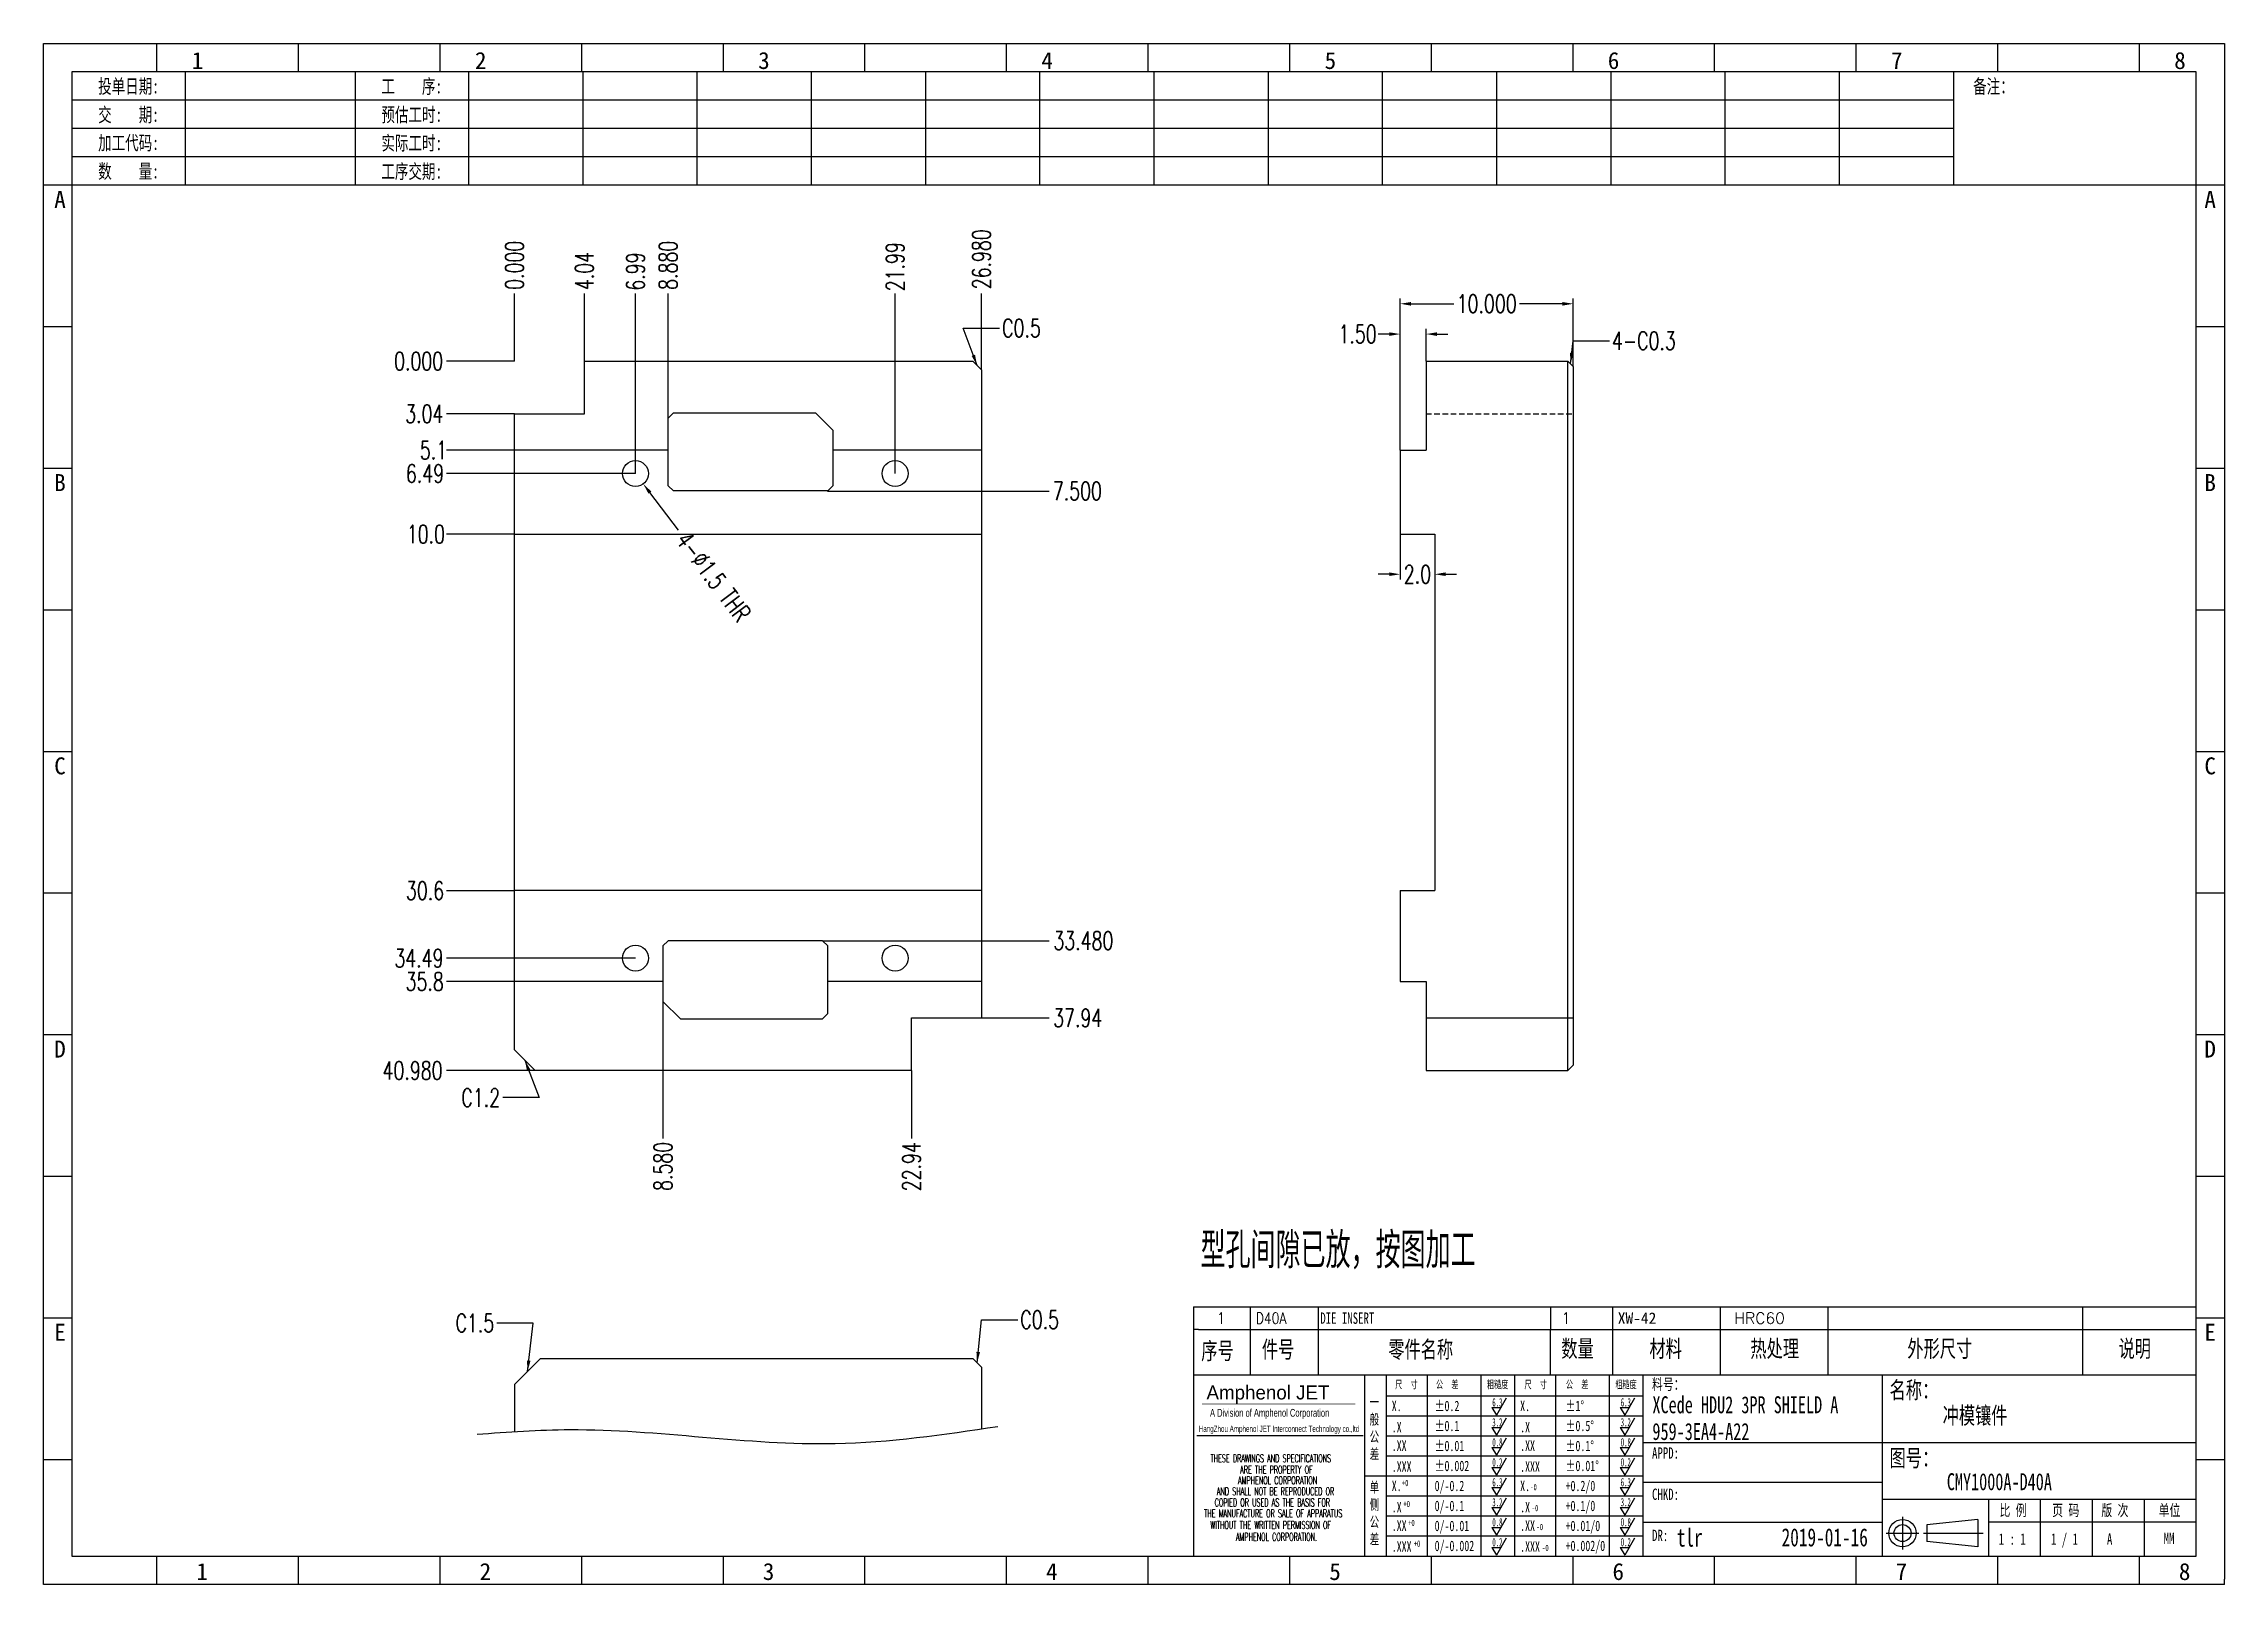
# Model space of a CAD drawing. Header units: millimetres. Extents: x -2852 to 5627, y -2271 to 1849.
# Drawn here: x -28 to 98, y 21.5 to 110.5 of the extents above; entities that cross this region are included whole.
import ezdxf
from ezdxf.enums import TextEntityAlignment as Align

# ---------------------------------------------------------------- set-up
doc = ezdxf.new("R2010")
doc.units = ezdxf.units.MM
doc.header["$PDSIZE"] = 3
doc.linetypes.add('DASHED2', pattern=[9.525, 6.35, -3.175])
for name, color, linetype in [('1', 7, 'Continuous'), ('11', 4, 'DASHED2'), ('41', 1, 'Continuous'), ('D03', 7, 'Continuous')]:
    doc.layers.add(name, color=color, linetype=linetype)
doc.styles.add('CH', font='仿宋_GB2312_0.ttf')
doc.styles.add('jet01', font='simplex.shx', dxfattribs={"width": 0.7, "bigfont": 'hztxt.shx'})
doc.styles.add('jet02', font='simplex.shx', dxfattribs={"width": 0.7})
doc.styles.add('SIMPLEX', font='SIMPLEX')
doc.styles.get("Standard").update_dxf_attribs({"font": '仿宋_GB2312_0.ttf', "width": 0.7})
doc.styles.add('TEXTSTYLE_1', font='TRIUMB.TTF')
doc.styles.add('TEXTSTYLE_2', font='TRIUM.TTF')
doc.styles.add('tk', font='', dxfattribs={"width": 0.7})
doc.styles.add('tk 2', font='仿宋_GB2312_0.ttf', dxfattribs={"width": 0.65})
doc.styles.add('tk 4', font='simplex.shx', dxfattribs={"width": 0.65, "bigfont": 'bigfont.shx'})
doc.styles.get('tk').set_extended_font_data('NSimSun')
doc.dimstyles.new('jet02', dxfattribs={"dimtxt": 3.5, "dimasz": 2.1, "dimexe": 1, "dimexo": 0, "dimgap": 0.5, "dimtad": 0, "dimtoh": 1, "dimdec": 3, "dimzin": 9, "dimdsep": 46, "dimtxsty": 'jet02', "dimcen": 0, "dimclrt": 256, "dimazin": 2, "dimtfac": 1, "dimtdec": 3, "dimtofl": 0, "dimtmove": 0, "dimatfit": 1, "dimfxl": 1, "dimarcsym": 0})

msp = doc.modelspace()

# ---------------------------------------------------------------- texts
at = {"layer": '1', "ltscale": 0.05, "style": 'jet01', "width": 0.7}
msp.add_text('型孔间隙已放，按图加工', height=2.064003, dxfattribs=at).set_placement((38.8685, 39.7152))
at = {"layer": '41', "ltscale": 0.05, "char_height": 1.05, "style": 'jet02'}
for s, insert, attachment_point in [('C0.5', (27.408, 94.0333), 4), ('4-C0.3', (62.6431, 93.3011), 4), ('C1.2', (-1.6008, 49.573), 6), ('C1.5', (-1.9383, 36.5488), 6), ('C0.5', (28.4583, 36.7433), 4)]:
    msp.add_mtext(s, dxfattribs=dict(at, insert=insert, attachment_point=attachment_point))

# ---------------------------------------------------------------- blocks, each defined once
blk = doc.blocks.new('A3-N')
at = {"layer": '1', "color": 1}
for p, q in [((0, 0), (0, 296.73)), ((0, 296.73), (420, 296.73)), ((21.82, 291.27), (21.82, 296.73)), ((49.09, 291.27), (49.09, 296.73)), ((76.36, 291.27), (76.36, 296.73)), ((103.64, 291.27), (103.64, 296.73)), ((103.64, 291.27), (103.64, 296.73)), ((103.64, 291.27), (103.64, 296.73)), ((130.91, 291.27), (130.91, 296.73)), ((158.18, 291.27), (158.18, 296.73)), ((185.45, 291.27), (185.45, 296.73)), ((212.73, 291.27), (212.73, 296.73)), ((240, 291.27), (240, 296.73)), ((267.27, 291.27), (267.27, 296.73)), ((294.55, 291.27), (294.55, 296.73)), ((321.82, 291.27), (321.82, 296.73)), ((349.09, 291.27), (349.09, 296.73)), ((376.36, 291.27), (376.36, 296.73)), ((403.64, 291.27), (403.64, 296.73)), ((420, 296.73), (420, 1)), ((5.45, 269.45), (0, 269.45)), ((420, 269.45), (414.55, 269.45)), ((5.45, 242.18), (0, 242.18)), ((420, 242.18), (414.55, 242.18)), ((5.45, 214.91), (0, 214.91)), ((420, 214.91), (414.55, 214.91)), ((5.45, 187.64), (0, 187.64)), ((420, 187.64), (414.55, 187.64)), ((5.45, 160.36), (0, 160.36)), ((420, 160.36), (414.55, 160.36)), ((5.45, 133.09), (0, 133.09)), ((420, 133.09), (414.55, 133.09)), ((5.45, 105.82), (0, 105.82)), ((420, 105.82), (414.55, 105.82)), ((5.45, 78.55), (0, 78.55)), ((420, 78.55), (414.55, 78.55)), ((5.45, 51.27), (0, 51.27)), ((420, 51.27), (414.55, 51.27)), ((222.45, 49.09), (221.45, 49.09)), ((221.45, 49.09), (221.45, 40.36)), ((222.45, 49.09), (414.55, 49.09)), ((232.36, 49.09), (232.36, 40.36)), ((245.45, 49.09), (245.45, 40.36)), ((290.18, 49.09), (290.18, 40.36)), ((302.18, 49.09), (302.18, 40.36)), ((322.91, 49.09), (322.91, 40.36)), ((343.64, 49.09), (343.64, 40.36)), ((392.73, 40.36), (392.73, 49.09)), ((258.55, 40.36), (258.55, 5.44)), ((266.45, 40.36), (266.45, 5.44)), ((276.78, 40.36), (276.78, 5.45)), ((291.18, 40.36), (291.18, 5.45)), ((301.51, 40.37), (301.51, 5.46)), ((308.01, 40.36), (308.01, 5.45)), ((354.09, 40.36), (354.09, 5.45)), ((308.01, 32.39), (258.55, 32.39)), ((308.01, 28.54), (258.55, 28.54)), ((414.55, 27.27), (308.01, 27.27)), ((5.45, 24), (0, 24)), ((308.01, 24.69), (258.55, 24.69)), ((420, 24), (414.55, 24)), ((308.01, 16.99), (258.55, 16.99)), ((354.09, 19.63), (308.01, 19.63)), ((308.01, 13.14), (258.55, 13.14)), ((414.55, 16.36), (354.09, 16.36)), ((374.55, 16.36), (374.55, 5.45)), ((384.55, 16.36), (384.55, 5.45)), ((394.55, 16.36), (394.55, 5.45)), ((404.55, 16.36), (404.55, 5.45)), ((308.01, 9.29), (258.55, 9.29)), ((308.01, 11.99), (354.09, 11.99)), ((372.51, 12.49), (362.69, 11.5)), ((362.69, 11.5), (362.69, 8.23)), ((372.51, 12.49), (372.51, 7.25)), ((414.55, 12), (374.55, 12)), ((21.82, 0), (21.82, 5.45)), ((49.09, 0), (49.09, 5.45)), ((76.36, 0), (76.36, 5.45)), ((103.64, 0), (103.64, 5.45)), ((130.91, 0), (130.91, 5.45)), ((158.18, 0), (158.18, 5.45)), ((185.45, 0), (185.45, 5.45)), ((212.73, 0), (212.73, 5.45)), ((240, 0), (240, 5.45)), ((267.27, 0), (267.27, 5.45)), ((294.55, 0), (294.55, 5.45)), ((321.82, 0), (321.82, 5.45)), ((349.09, 0), (349.09, 5.45)), ((372.51, 7.25), (362.69, 8.23)), ((376.36, 0), (376.36, 5.45)), ((403.64, 0), (403.64, 5.45)), ((1, 0), (0, 0)), ((420, 0), (1, 0)), ((420, 0), (420, 1))]:
    blk.add_line(p, q, dxfattribs=at)
at = {"layer": '1'}
for p, q in [((414.55, 278.18), (414.55, 284.73)), ((221.45, 40.36), (221.45, 5.45)), ((221.45, 40.36), (414.55, 40.36)), ((221.45, 40.36), (414.55, 40.36)), ((254.41, 40.36), (254.41, 5.45)), ((283.28, 40.36), (283.28, 5.45)), ((308.01, 36.24), (258.55, 36.24)), ((222.08, 28.67), (254.12, 28.67)), ((308.01, 20.84), (254.41, 20.84))]:
    blk.add_line(p, q, dxfattribs=at)
at = {"layer": '1', "color": 1, "ltscale": 0.05}
for p, q in [((278.93, 34.04), (279.79, 32.56)), ((278.93, 34.04), (280.65, 34.04)), ((281.68, 35.84), (279.79, 32.56)), ((303.66, 34.05), (304.52, 32.56)), ((303.66, 34.05), (305.38, 34.05)), ((306.41, 35.84), (304.52, 32.56)), ((278.93, 30.19), (279.79, 28.71)), ((278.93, 30.19), (280.65, 30.19)), ((281.68, 31.99), (279.79, 28.71)), ((303.66, 30.2), (305.38, 30.2)), ((303.66, 30.2), (304.52, 28.71)), ((306.41, 31.99), (304.52, 28.71)), ((278.93, 26.34), (279.79, 24.86)), ((278.93, 26.34), (280.65, 26.34)), ((281.68, 28.14), (279.79, 24.86)), ((303.66, 26.35), (304.52, 24.86)), ((303.66, 26.35), (305.38, 26.35)), ((306.41, 28.14), (304.52, 24.86)), ((278.93, 22.49), (280.65, 22.49)), ((278.93, 22.49), (279.79, 21.01)), ((281.68, 24.29), (279.79, 21.01)), ((303.66, 22.5), (305.38, 22.5)), ((303.66, 22.5), (304.52, 21.01)), ((306.41, 24.29), (304.52, 21.01)), ((278.93, 18.66), (279.79, 17.17)), ((278.93, 18.66), (280.65, 18.66)), ((281.68, 20.45), (279.79, 17.17)), ((303.66, 18.66), (304.52, 17.18)), ((303.66, 18.66), (305.38, 18.66)), ((306.41, 20.46), (304.52, 17.18)), ((278.93, 14.81), (280.65, 14.81)), ((278.93, 14.81), (279.79, 13.32)), ((281.68, 16.6), (279.79, 13.32)), ((281.68, 12.75), (279.79, 9.47)), ((303.66, 14.81), (305.38, 14.81)), ((303.66, 14.81), (304.52, 13.33)), ((306.41, 16.61), (304.52, 13.33)), ((306.41, 12.76), (304.52, 9.48)), ((278.93, 10.96), (279.79, 9.47)), ((278.93, 10.96), (280.65, 10.96)), ((281.68, 8.9), (279.79, 5.62)), ((303.66, 10.96), (304.52, 9.48)), ((303.66, 10.96), (305.38, 10.96)), ((306.41, 8.91), (304.52, 5.63)), ((278.93, 7.11), (279.79, 5.62)), ((278.93, 7.11), (280.65, 7.11)), ((303.66, 7.11), (305.38, 7.11)), ((303.66, 7.11), (304.52, 5.63))]:
    blk.add_line(p, q, dxfattribs=at)
at = {"layer": '1', "color": 1, "ltscale": 0.1}
for p, q in [((358.01, 13.02), (358.01, 6.71)), ((354.86, 9.87), (361.17, 9.87)), ((362.03, 9.87), (373.54, 9.87))]:
    blk.add_line(p, q, dxfattribs=at)
at = {"layer": '1'}
blk.add_lwpolyline([(221.45, 5.45), (414.55, 5.45), (414.55, 291.27), (5.45, 291.27), (5.45, 5.45), (414.55, 5.45)], dxfattribs=at)
at = {"layer": '1', "color": 7, "linetype": 'Continuous', "const_width": 0.123}
blk.add_lwpolyline([(223.11, 34.74), (252.6, 34.76)], dxfattribs=at)
at = {"layer": '1', "color": 1}
for radius in [2.62, 1.64]:
    blk.add_circle((358.01, 9.87), radius, dxfattribs=at)
at = {"layer": '41'}
for p, q in [((27.27, 291.27), (27.27, 269.45)), ((60, 291.27), (60, 269.45)), ((81.82, 291.27), (81.82, 269.45)), ((103.82, 291.27), (103.82, 269.45)), ((125.82, 291.27), (125.82, 269.45)), ((147.82, 291.27), (147.82, 269.45)), ((169.82, 291.27), (169.82, 269.45)), ((191.82, 291.27), (191.82, 269.45)), ((213.82, 291.27), (213.82, 269.45)), ((235.82, 291.27), (235.82, 269.45)), ((257.82, 291.27), (257.82, 269.45)), ((279.82, 291.27), (279.82, 269.45)), ((301.82, 291.27), (301.82, 269.45)), ((323.82, 291.27), (323.82, 269.45)), ((345.82, 291.27), (345.82, 269.45)), ((367.82, 291.27), (367.82, 269.45)), ((367.82, 285.82), (5.45, 285.82)), ((367.82, 280.36), (5.45, 280.36)), ((367.82, 274.91), (5.45, 274.91)), ((414.55, 269.45), (5.45, 269.45))]:
    blk.add_line(p, q, dxfattribs=at)
at = {"layer": '1', "color": 1}
for s, p in [('1', (29.64, 295.11)), ('2', (84.18, 295.11)), ('3', (138.73, 295.11)), ('4', (193.27, 295.11)), ('5', (247.82, 295.11)), ('6', (302.36, 295.11)), ('7', (356.91, 295.11)), ('8', (411.45, 295.11)), ('1', (30.53, 4.11)), ('2', (85.08, 4.11)), ('3', (139.62, 4.11)), ('4', (194.17, 4.11)), ('5', (248.72, 4.11)), ('6', (303.26, 4.11)), ('7', (357.81, 4.11)), ('8', (412.35, 4.11))]:
    blk.add_text(s, height=3.27, dxfattribs=at).set_placement(p, align=Align.TOP_CENTER)
at = {"layer": '1', "style": 'tk', "width": 0.7}
for s, p in [('投单日期:', (16.36, 288.55)), ('工    序:', (70.91, 288.55)), ('备注：', (375.51, 288.55)), ('交    期:', (16.36, 283.09)), ('预估工时:', (70.91, 283.09)), ('加工代码:', (16.36, 277.64)), ('实际工时:', (70.91, 277.64)), ('数    量:', (16.36, 272.18)), ('工序交期:', (70.91, 272.18))]:
    blk.add_text(s, height=2.727, dxfattribs=at).set_placement(p, align=Align.MIDDLE)
at = {"layer": '1', "color": 1}
for s, p in [('A', (2.04, 268.36)), ('B', (2.04, 213.82)), ('C', (2.04, 159.27)), ('D', (2.04, 104.73)), ('E', (2.04, 50.18))]:
    blk.add_text(s, height=3.27, dxfattribs=at).set_placement(p, align=Align.TOP_LEFT)
for s, p in [('A', (418.37, 268.36)), ('B', (418.37, 213.82)), ('C', (418.37, 159.27)), ('D', (418.37, 104.73)), ('E', (418.37, 50.18))]:
    blk.add_text(s, height=3.27, dxfattribs=at).set_placement(p, align=Align.TOP_RIGHT)
at = {"layer": '1', "color": 1, "style": 'tk 2', "width": 0.7}
for s, height, p in [('序号', 3.273, (222.96, 43.34)), ('件号', 3.273, (234.62, 43.61)), ('零件名称', 3.273, (258.97, 43.61)), ('数量', 3.273, (292.3, 43.78)), ('材料', 3.273, (309.27, 43.78)), ('热处理', 3.273, (328.71, 43.78)), ('外形尺寸', 3.273, (358.94, 43.78)), ('说明', 3.273, (399.61, 43.78)), ('料号：', 2.182, (309.77, 37.46)), ('名称：', 3.273, (355.52, 35.79)), ('图号：', 3.273, (355.52, 22.7)), ('比 例', 2.182, (376.69, 13.18)), ('页 码', 2.182, (386.85, 13.18)), ('版 次', 2.182, (396.31, 13.18)), ('单位', 2.182, (407.35, 13.18))]:
    blk.add_text(s, height=height, dxfattribs=at).set_placement(p)
at = {"layer": '1', "color": 7, "linetype": 'Continuous', "style": 'TEXTSTYLE_1'}
blk.add_text('Amphenol JET', height=2.7, dxfattribs=at).set_placement((223.96, 35.61))
at = {"layer": '1', "color": 7, "linetype": 'Continuous'}
for s, height, style, width, p in [('A Division of Amphenol Corporation', 1.5, 'TEXTSTYLE_2', 0.7, (224.64, 32.29)), ('HangZhou Amphenol JET Interconnect Technology co.,ltd ', 1.2, 'TEXTSTYLE_2', 0.6, (222.47, 29.36)), ('THESE DRAWINGS AND SPECIFICATIONS', 1.5, 'tk 4', 0.6, (224.73, 23.52)), ('ARE THE PROPERTY OF', 1.5, 'tk 4', 0.6, (230.45, 21.35)), ('AND SHALL NOT BE REPRODUCED OR', 1.5, 'tk 4', 0.6, (225.95, 17.17)), ('AMPHENOL CORPORATION', 1.5, 'tk 4', 0.6, (230.04, 19.27)), ('THE MANUFACTURE OR SALE OF APPARATUS', 1.5, 'tk 4', 0.6, (223.5, 12.92)), ('COPIED OR USED AS THE BASIS FOR', 1.5, 'tk 4', 0.6, (225.54, 15.02)), ('WITHOUT THE WRITTEN PERMISSION OF', 1.5, 'tk 4', 0.6, (224.73, 10.67)), ('AMPHENOL CORPORATION.', 1.5, 'tk 4', 0.6, (229.63, 8.4))]:
    blk.add_text(s, height=height, dxfattribs=dict(at, style=style, width=width)).set_placement(p)
at = {"layer": '1', "color": 1, "style": 'tk 2', "width": 0.7}
for s, p in [('X.', (259.64, 34.37)), ('%%P0.2', (267.9, 34.37)), ('X.', (284.37, 34.37)), ('%%P1%%D', (293.12, 34.37)), ('.X', (259.64, 30.28)), ('%%P0.1', (267.9, 30.52)), ('.X', (284.37, 30.28)), ('%%P0.5%%D', (293.12, 30.52)), ('.XX', (259.64, 26.71)), ('%%P0.01', (267.9, 26.67)), ('.XX', (284.37, 26.71)), ('%%P0.1%%D', (293.12, 26.67)), ('.XXX', (259.64, 22.68)), ('%%P0.002', (267.9, 22.82)), ('.XXX', (284.37, 22.68)), ('%%P0.01%%D', (293.12, 22.82)), ('X.', (259.64, 18.97)), ('0/-0.2', (267.9, 18.97)), ('X.', (284.37, 18.97)), ('+0.2/0', (293.12, 18.97)), ('.X', (259.64, 14.88)), ('0/-0.1', (267.9, 15.12)), ('.X', (284.37, 14.88)), ('+0.1/0', (293.12, 15.12)), ('.XX', (259.64, 11.31)), ('0/-0.01', (267.9, 11.27)), ('0/-0.002', (267.9, 7.42)), ('.XX', (284.37, 11.31)), ('+0.01/0', (293.12, 11.27)), ('+0.002/0', (293.12, 7.42)), ('.XXX', (259.64, 7.28)), ('.XXX', (284.37, 7.28))]:
    blk.add_text(s, height=2, dxfattribs=at).set_placement(p, align=Align.MIDDLE_LEFT)
at = {"layer": '1', "color": 1, "ltscale": 0.05, "style": 'tk 2', "width": 0.5}
for s, p in [('6.3', (279.01, 34.26)), ('6.3', (303.74, 34.27)), ('3.2', (279.01, 30.41)), ('3.2', (303.74, 30.42)), ('0.8', (279.01, 26.56)), ('0.8', (303.74, 26.57)), ('0.2', (279.01, 22.71)), ('0.2', (303.74, 22.72)), ('6.3', (279.01, 18.87)), ('6.3', (303.74, 18.88)), ('3.2', (279.01, 15.02)), ('0.8', (279.01, 11.17)), ('3.2', (303.74, 15.03)), ('0.8', (303.74, 11.18)), ('0.2', (279.01, 7.32)), ('0.2', (303.74, 7.33))]:
    blk.add_text(s, height=1.6, dxfattribs=at).set_placement(p)
at = {"layer": '1', "style": 'tk 2', "width": 0.7}
for s, p in [('APPD:', (309.77, 24.21)), ('CHKD:', (309.77, 16.27)), ('DR:', (309.77, 8.35))]:
    blk.add_text(s, height=2.182, dxfattribs=at).set_placement(p)
at = {"layer": '1', "color": 7, "style": 'tk 2', "width": 0.7}
blk.add_text('MM', height=2.182, dxfattribs=at).set_placement((408.31, 7.75))
at = {"layer": '1', "color": 1, "ltscale": 0.05, "char_height": 1.5, "width": 6.3627, "attachment_point": 1, "style": 'tk 2'}
for s, insert in [('尺  寸', (260.31, 39.25)), ('公  差', (268.17, 39.25)), ('粗糙度', (277.98, 39.25)), ('尺  寸', (285.2, 39.25)), ('公  差', (293.18, 39.25)), ('粗糙度', (302.71, 39.26))]:
    blk.add_mtext(s, dxfattribs=dict(at, insert=insert))
at = {"layer": '1', "ltscale": 0.05, "char_height": 2, "width": 2.5195, "attachment_point": 1, "style": 'tk 2'}
for s, insert in [('一般公差', (255.39, 36.11)), ('单侧公差', (255.39, 19.71))]:
    blk.add_mtext(s, dxfattribs=dict(at, insert=insert))
at = {"layer": '1', "color": 1, "ltscale": 0.05, "char_height": 1.2, "width": 5.1396, "attachment_point": 1, "line_spacing_factor": 0.8, "style": 'tk 2'}
for s, insert in [('+0', (261.58, 20.13)), ('-0', (286.31, 19.33)), ('+0', (261.88, 16.09)), ('-0', (286.61, 15.29)), ('+0', (262.79, 12.45)), ('+0', (263.87, 8.44)), ('-0', (287.51, 11.65)), ('-0', (288.59, 7.64))]:
    blk.add_mtext(s, dxfattribs=dict(at, insert=insert))
at = {"layer": '1', "style": 'tk 2', "width": 0.7}
for tag, p in [('PATR-NO1', (309.84, 32.96)), ('TITLE', (365.74, 30.9)), ('PATR-NO2', (309.84, 27.81)), ('DWG-NO:', (366.54, 18.14))]:
    blk.add_attdef(tag, p, '', height=3.27, dxfattribs=at)
at = {"layer": '1', "color": 1, "style": 'tk 2', "width": 0.7}
for tag, p in [('DRAW', (314.55, 7.27)), ('DATE', (334.72, 7.32))]:
    blk.add_attdef(tag, p, '', height=3.49, dxfattribs=at)
at = {"layer": '1', "style": 'tk 2', "width": 0.7}
for tag, p in [('SCALE', (376.55, 8.73)), ('SHEET', (386.6, 8.72)), ('REV', (397.38, 8.73))]:
    blk.add_attdef(tag, text='', height=2.18, dxfattribs=at).set_placement(p, align=Align.MIDDLE_LEFT)
blk = doc.blocks.new('FB3')
at = {"layer": '1', "color": 1}
for p, q in [((0, 4.36), (193.09, 4.36)), ((0, 4.36), (0, 0)), ((10.91, 4.36), (10.91, 0)), ((24, 4.36), (24, 0)), ((68.73, 4.36), (68.73, 0)), ((80.73, 4.36), (80.73, 0)), ((101.45, 4.36), (101.45, 0)), ((122.18, 4.36), (122.18, 0)), ((171.27, 0), (171.27, 4.36))]:
    blk.add_line(p, q, dxfattribs=at)
at = {"layer": '1'}
for tag, style, p in [('ITEM', 'SIMPLEX', (4.36, 2.18)), ('PARTNO', 'SIMPLEX', (12, 2.18)), ('QTY', 'SIMPLEX', (74.18, 2.18)), ('MATL', 'CH', (81.72, 2.18)), ('FINISH', 'SIMPLEX', (104.17, 2.18)), ('SPEC', 'SIMPLEX', (130.91, 2.18)), ('REMARK', 'SIMPLEX', (174.06, 2.18))]:
    blk.add_attdef(tag, text='', height=2.18, dxfattribs=dict(at, style=style)).set_placement(p, align=Align.MIDDLE_LEFT)
at = {"layer": '1', "style": 'tk', "width": 0.7}
blk.add_attdef('DIE', text='', height=2.18, dxfattribs=at).set_placement((24.43, 2.18), align=Align.MIDDLE_LEFT)
blk = doc.blocks.new('*D3721')
at = {"layer": '41', "ltscale": 0.05}
blk.add_line((914.44, -2360.31), (910.52, -2360.31), dxfattribs=at)
at = {"layer": 'Defpoints', "color": 0, "ltscale": 0.05}
for p in [(910.52, -2360.31), (914.44, -2360.31), (914.44, -2360.31)]:
    blk.add_point(p, dxfattribs=at)
at = {"layer": '41', "ltscale": 0.05, "insert": (908.9, -2360.31), "char_height": 1.05, "attachment_point": 5, "style": 'jet02'}
blk.add_mtext('0.000', dxfattribs=at)
blk = doc.blocks.new('*D3722')
at = {"layer": '41', "ltscale": 0.05}
blk.add_line((915.64, -2401.29), (910.52, -2401.29), dxfattribs=at)
at = {"layer": 'Defpoints', "color": 0, "ltscale": 0.05}
for p in [(914.44, -2360.31), (910.52, -2401.29), (915.64, -2401.29)]:
    blk.add_point(p, dxfattribs=at)
at = {"layer": '41', "ltscale": 0.05, "insert": (908.55, -2401.29), "char_height": 1.05, "attachment_point": 5, "style": 'jet02'}
blk.add_mtext('40.980', dxfattribs=at)
blk = doc.blocks.new('*D3723')
at = {"layer": '41', "ltscale": 0.05}
blk.add_line((914.44, -2396.15), (910.52, -2396.15), dxfattribs=at)
at = {"layer": 'Defpoints', "color": 0, "ltscale": 0.05}
for p in [(914.44, -2360.31), (910.52, -2396.15), (914.44, -2396.15)]:
    blk.add_point(p, dxfattribs=at)
at = {"layer": '41', "ltscale": 0.05, "insert": (909.25, -2396.15), "char_height": 1.05, "attachment_point": 5, "style": 'jet02'}
blk.add_mtext('35.8', dxfattribs=at)
blk = doc.blocks.new('*D3724')
at = {"layer": '41', "ltscale": 0.05}
blk.add_line((921.43, -2394.8), (910.52, -2394.8), dxfattribs=at)
at = {"layer": 'Defpoints', "color": 0, "ltscale": 0.05}
for p in [(914.44, -2360.31), (910.52, -2394.8), (921.43, -2394.8)]:
    blk.add_point(p, dxfattribs=at)
at = {"layer": '41', "ltscale": 0.05, "insert": (908.92, -2394.8), "char_height": 1.05, "attachment_point": 5, "style": 'jet02'}
blk.add_mtext('34.49', dxfattribs=at)
blk = doc.blocks.new('*D3725')
at = {"layer": '41', "ltscale": 0.05}
blk.add_line((914.44, -2390.9), (910.52, -2390.9), dxfattribs=at)
at = {"layer": 'Defpoints', "color": 0, "ltscale": 0.05}
for p in [(914.44, -2360.31), (910.52, -2390.9), (914.44, -2390.9)]:
    blk.add_point(p, dxfattribs=at)
at = {"layer": '41', "ltscale": 0.05, "insert": (909.27, -2390.9), "char_height": 1.05, "attachment_point": 5, "style": 'jet02'}
blk.add_mtext('30.6', dxfattribs=at)
blk = doc.blocks.new('*D3726')
at = {"layer": '41', "ltscale": 0.05}
blk.add_line((914.44, -2370.3), (910.52, -2370.3), dxfattribs=at)
at = {"layer": 'Defpoints', "color": 0, "ltscale": 0.05}
for p in [(914.44, -2360.31), (910.52, -2370.3), (914.44, -2370.3)]:
    blk.add_point(p, dxfattribs=at)
at = {"layer": '41', "ltscale": 0.05, "insert": (909.32, -2370.3), "char_height": 1.05, "attachment_point": 5, "style": 'jet02'}
blk.add_mtext('10.0', dxfattribs=at)
blk = doc.blocks.new('*D3727')
at = {"layer": '41', "ltscale": 0.05}
blk.add_line((921.43, -2366.8), (910.52, -2366.8), dxfattribs=at)
at = {"layer": 'Defpoints', "color": 0, "ltscale": 0.05}
for p in [(914.44, -2360.31), (910.52, -2366.8), (921.43, -2366.8)]:
    blk.add_point(p, dxfattribs=at)
at = {"layer": '41', "ltscale": 0.05, "insert": (909.27, -2366.8), "char_height": 1.05, "attachment_point": 5, "style": 'jet02'}
blk.add_mtext('6.49', dxfattribs=at)
blk = doc.blocks.new('*D3728')
at = {"layer": '41', "ltscale": 0.05}
blk.add_line((914.44, -2365.45), (910.52, -2365.45), dxfattribs=at)
at = {"layer": 'Defpoints', "color": 0, "ltscale": 0.05}
for p in [(914.44, -2360.31), (910.52, -2365.45), (914.44, -2365.45)]:
    blk.add_point(p, dxfattribs=at)
at = {"layer": '41', "ltscale": 0.05, "insert": (909.76, -2365.45), "char_height": 1.05, "attachment_point": 5, "style": 'jet02'}
blk.add_mtext('5.1', dxfattribs=at)
blk = doc.blocks.new('*D3729')
at = {"layer": '41', "ltscale": 0.05}
blk.add_line((914.44, -2363.35), (910.52, -2363.35), dxfattribs=at)
at = {"layer": 'Defpoints', "color": 0, "ltscale": 0.05}
for p in [(914.44, -2360.31), (910.52, -2363.35), (914.44, -2363.35)]:
    blk.add_point(p, dxfattribs=at)
at = {"layer": '41', "ltscale": 0.05, "insert": (909.23, -2363.35), "char_height": 1.05, "attachment_point": 5, "style": 'jet02'}
blk.add_mtext('3.04', dxfattribs=at)
blk = doc.blocks.new('*D3730')
at = {"layer": '41', "ltscale": 0.05}
blk.add_line((941.42, -2398.25), (945.34, -2398.25), dxfattribs=at)
at = {"layer": 'Defpoints', "color": 0, "ltscale": 0.05}
for p in [(914.44, -2360.31), (941.42, -2398.25), (945.34, -2398.25)]:
    blk.add_point(p, dxfattribs=at)
at = {"layer": '41', "ltscale": 0.05, "insert": (946.98, -2398.25), "char_height": 1.05, "attachment_point": 5, "style": 'jet02'}
blk.add_mtext('37.94', dxfattribs=at)
blk = doc.blocks.new('*D3731')
at = {"layer": '41', "ltscale": 0.05}
blk.add_line((914.44, -2360.31), (914.44, -2356.39), dxfattribs=at)
at = {"layer": 'Defpoints', "color": 0, "ltscale": 0.05}
for p in [(914.44, -2356.39), (914.44, -2360.31), (914.44, -2360.31)]:
    blk.add_point(p, dxfattribs=at)
at = {"layer": '41', "ltscale": 0.05, "insert": (914.44, -2354.77), "char_height": 1.05, "attachment_point": 5, "rotation": 90, "style": 'jet02'}
blk.add_mtext('0.000', dxfattribs=at)
blk = doc.blocks.new('*D3732')
at = {"layer": '41', "ltscale": 0.05}
blk.add_line((918.48, -2360.31), (918.48, -2356.39), dxfattribs=at)
at = {"layer": 'Defpoints', "color": 0, "ltscale": 0.05}
for p in [(918.48, -2356.39), (914.44, -2360.31), (918.48, -2360.31)]:
    blk.add_point(p, dxfattribs=at)
at = {"layer": '41', "ltscale": 0.05, "insert": (918.48, -2355.1), "char_height": 1.05, "attachment_point": 5, "rotation": 90, "style": 'jet02'}
blk.add_mtext('4.04', dxfattribs=at)
blk = doc.blocks.new('*D3733')
at = {"layer": '41', "ltscale": 0.05}
blk.add_line((921.43, -2366.8), (921.43, -2356.39), dxfattribs=at)
at = {"layer": 'Defpoints', "color": 0, "ltscale": 0.05}
for p in [(921.43, -2356.39), (914.44, -2360.31), (921.43, -2366.8)]:
    blk.add_point(p, dxfattribs=at)
at = {"layer": '41', "ltscale": 0.05, "insert": (921.43, -2355.13), "char_height": 1.05, "attachment_point": 5, "rotation": 90, "style": 'jet02'}
blk.add_mtext('6.99', dxfattribs=at)
blk = doc.blocks.new('*D3734')
at = {"layer": '41', "ltscale": 0.05}
blk.add_line((923.32, -2363.59), (923.32, -2356.39), dxfattribs=at)
at = {"layer": 'Defpoints', "color": 0, "ltscale": 0.05}
for p in [(923.32, -2356.39), (914.44, -2360.31), (923.32, -2363.59)]:
    blk.add_point(p, dxfattribs=at)
at = {"layer": '41', "ltscale": 0.05, "insert": (923.32, -2354.77), "char_height": 1.05, "attachment_point": 5, "rotation": 90, "style": 'jet02'}
blk.add_mtext('8.880', dxfattribs=at)
blk = doc.blocks.new('*D3735')
at = {"layer": '41', "ltscale": 0.05}
blk.add_line((936.43, -2366.8), (936.43, -2356.39), dxfattribs=at)
at = {"layer": 'Defpoints', "color": 0, "ltscale": 0.05}
for p in [(936.43, -2356.39), (914.44, -2360.31), (936.43, -2366.8)]:
    blk.add_point(p, dxfattribs=at)
at = {"layer": '41', "ltscale": 0.05, "insert": (936.43, -2354.85), "char_height": 1.05, "attachment_point": 5, "rotation": 90, "style": 'jet02'}
blk.add_mtext('21.99', dxfattribs=at)
blk = doc.blocks.new('*D3736')
at = {"layer": '41', "ltscale": 0.05}
blk.add_line((941.42, -2360.81), (941.42, -2356.39), dxfattribs=at)
at = {"layer": 'Defpoints', "color": 0, "ltscale": 0.05}
for p in [(941.42, -2356.39), (914.44, -2360.31), (941.42, -2360.81)]:
    blk.add_point(p, dxfattribs=at)
at = {"layer": '41', "ltscale": 0.05, "insert": (941.42, -2354.42), "char_height": 1.05, "attachment_point": 5, "rotation": 90, "style": 'jet02'}
blk.add_mtext('26.980', dxfattribs=at)
blk = doc.blocks.new('*D3737')
at = {"layer": '41', "ltscale": 0.05}
blk.add_line((923.02, -2397.3), (923.02, -2405.21), dxfattribs=at)
at = {"layer": 'Defpoints', "color": 0, "ltscale": 0.05}
for p in [(914.44, -2360.31), (923.02, -2397.3), (923.02, -2405.21)]:
    blk.add_point(p, dxfattribs=at)
at = {"layer": '41', "ltscale": 0.05, "insert": (923.02, -2406.83), "char_height": 1.05, "attachment_point": 5, "rotation": 90, "style": 'jet02'}
blk.add_mtext('8.580', dxfattribs=at)
blk = doc.blocks.new('*D3738')
at = {"layer": '41', "ltscale": 0.05}
blk.add_line((937.38, -2401.29), (937.38, -2405.21), dxfattribs=at)
at = {"layer": 'Defpoints', "color": 0, "ltscale": 0.05}
for p in [(914.44, -2360.31), (937.38, -2401.29), (937.38, -2405.21)]:
    blk.add_point(p, dxfattribs=at)
at = {"layer": '41', "ltscale": 0.05, "insert": (937.38, -2406.85), "char_height": 1.05, "attachment_point": 5, "rotation": 90, "style": 'jet02'}
blk.add_mtext('22.94', dxfattribs=at)
blk = doc.blocks.new('*D3739')
at = {"layer": '41', "ltscale": 0.05}
blk.add_line((923.91, -2370.07), (922.26, -2367.9), dxfattribs=at)
blk.add_solid([(922.35, -2367.84), (922.18, -2367.96), (921.88, -2367.4)], dxfattribs=at)
at = {"layer": 'Defpoints', "color": 0, "ltscale": 0.05}
for p in [(920.98, -2366.2), (921.88, -2367.4)]:
    blk.add_point(p, dxfattribs=at)
at = {"layer": '41', "ltscale": 0.05, "insert": (925.94, -2372.76), "char_height": 1.05, "attachment_point": 5, "rotation": 307.105, "style": 'jet02'}
blk.add_mtext('4-∅1.5{\\C1; THR}', dxfattribs=at)
blk = doc.blocks.new('*D3740')
at = {"layer": '41', "ltscale": 0.05}
blk.add_line((932.23, -2393.79), (945.34, -2393.79), dxfattribs=at)
at = {"layer": 'Defpoints', "color": 0, "ltscale": 0.05}
for p in [(914.44, -2360.31), (932.23, -2393.79), (945.34, -2393.79)]:
    blk.add_point(p, dxfattribs=at)
at = {"layer": '41', "ltscale": 0.05, "insert": (947.31, -2393.79), "char_height": 1.05, "attachment_point": 5, "style": 'jet02'}
blk.add_mtext('33.480', dxfattribs=at)
blk = doc.blocks.new('*D3741')
at = {"layer": '41', "ltscale": 0.05}
blk.add_line((932.53, -2367.81), (945.34, -2367.81), dxfattribs=at)
at = {"layer": 'Defpoints', "color": 0, "ltscale": 0.05}
for p in [(914.44, -2360.31), (932.53, -2367.81), (945.34, -2367.81)]:
    blk.add_point(p, dxfattribs=at)
at = {"layer": '41', "ltscale": 0.05, "insert": (946.96, -2367.81), "char_height": 1.05, "attachment_point": 5, "style": 'jet02'}
blk.add_mtext('7.500', dxfattribs=at)
blk = doc.blocks.new('*D3742')
at = {"layer": '41', "ltscale": 0.05}
for p, q in [((965.61, -2365.45), (965.61, -2356.69)), ((966.24, -2356.99), (968.71, -2356.99)), ((974.98, -2356.99), (972.51, -2356.99)), ((975.61, -2360.61), (975.61, -2356.69))]:
    blk.add_line(p, q, dxfattribs=at)
for points in [[(966.24, -2356.89), (966.24, -2357.1), (965.61, -2356.99)], [(974.98, -2356.89), (974.98, -2357.1), (975.61, -2356.99)]]:
    blk.add_solid(points, dxfattribs=at)
at = {"layer": 'Defpoints', "color": 0, "ltscale": 0.05}
for p in [(975.61, -2356.99), (975.61, -2360.61), (965.61, -2365.45)]:
    blk.add_point(p, dxfattribs=at)
at = {"layer": '41', "ltscale": 0.05, "insert": (970.61, -2356.99), "char_height": 1.05, "attachment_point": 5, "style": 'jet02'}
blk.add_mtext('10.000', dxfattribs=at)
blk = doc.blocks.new('*D3743')
at = {"layer": '41', "ltscale": 0.05}
for p, q in [((965.61, -2365.45), (965.61, -2358.44)), ((967.11, -2360.31), (967.11, -2358.44)), ((964.98, -2358.74), (964.35, -2358.74)), ((967.74, -2358.74), (968.37, -2358.74))]:
    blk.add_line(p, q, dxfattribs=at)
for points in [[(964.98, -2358.64), (964.98, -2358.85), (965.61, -2358.74)], [(967.74, -2358.64), (967.74, -2358.85), (967.11, -2358.74)]]:
    blk.add_solid(points, dxfattribs=at)
at = {"layer": 'Defpoints', "color": 0, "ltscale": 0.05}
for p in [(965.61, -2358.74), (967.11, -2360.31), (965.61, -2365.45)]:
    blk.add_point(p, dxfattribs=at)
at = {"layer": '41', "ltscale": 0.05, "insert": (963.15, -2358.74), "char_height": 1.05, "attachment_point": 5, "style": 'jet02'}
blk.add_mtext('1.50', dxfattribs=at)
blk = doc.blocks.new('*D3744')
at = {"layer": '41', "ltscale": 0.05}
for p, q in [((965.61, -2370.3), (965.61, -2372.92)), ((967.61, -2370.3), (967.61, -2372.92)), ((964.98, -2372.62), (964.35, -2372.62)), ((968.24, -2372.62), (968.87, -2372.62))]:
    blk.add_line(p, q, dxfattribs=at)
for points in [[(964.98, -2372.51), (964.98, -2372.72), (965.61, -2372.62)], [(968.24, -2372.51), (968.24, -2372.72), (967.61, -2372.62)]]:
    blk.add_solid(points, dxfattribs=at)
at = {"layer": 'Defpoints', "color": 0, "ltscale": 0.05}
for p in [(965.61, -2370.3), (967.61, -2370.3), (965.61, -2372.62)]:
    blk.add_point(p, dxfattribs=at)
at = {"layer": '41', "ltscale": 0.05, "insert": (966.61, -2372.62), "char_height": 1.05, "attachment_point": 5, "style": 'jet02'}
blk.add_mtext('2.0', dxfattribs=at)

# ---------------------------------------------------------------- dimensions: what is measured, and where the dimension line sits
at = {"layer": '41', "ltscale": 0.05}
for feature_location, offset, dtype, origin, override, picture, middle, set_off in [((26.2125, 91.6218), (0, 4.4211), 1, (-0.7675, 92.1218), {"dimscale": 0.3, "dimtoh": 0, "dimzin": 1, "dimclrd": 256, "dimclre": 256, "dimadec": 3, "dimazin": 0, "dimatfit": 3, "dimlwd": -1, "dimlwe": -1}, '*D3736', (26.2125, 98.0129), (-915.2077, 2452.4298)), ((-0.7674890136, 92.1217975058), (0, 3.9211007418), 1, (-0.7674890136, 92.1217975058), {"dimscale": 0.3, "dimtoh": 0, "dimzin": 1, "dimclrd": 256, "dimclre": 256, "dimadec": 3, "dimazin": 0, "dimatfit": 3, "dimlwd": -1, "dimlwe": -1}, '*D3731', (-0.7674890136, 97.6628982476), (-915.2077048823, 2452.4298167741)), ((8.1125, 88.8359), (0, 7.207), 1, (-0.7675, 92.1218), {"dimscale": 0.3, "dimtoh": 0, "dimzin": 1, "dimclrd": 256, "dimclre": 256, "dimadec": 3, "dimazin": 0, "dimatfit": 3, "dimlwd": -1, "dimlwe": -1}, '*D3734', (8.1125, 97.6629), (-915.2077, 2452.4298)), ((21.2225, 85.6318), (0, 10.4111), 1, (-0.7675, 92.1218), {"dimscale": 0.3, "dimtoh": 0, "dimdec": 2, "dimzin": 1, "dimclrd": 256, "dimclre": 256, "dimazin": 0, "dimatfit": 3, "dimlwd": -1, "dimlwe": -1}, '*D3735', (21.2225, 97.5754), (-915.2077, 2452.4298)), ((3.2725, 92.1218), (0, 3.9211), 1, (-0.7675, 92.1218), {"dimscale": 0.3, "dimtoh": 0, "dimdec": 2, "dimzin": 1, "dimclrd": 256, "dimclre": 256, "dimazin": 0, "dimatfit": 3, "dimlwd": -1, "dimlwe": -1}, '*D3732', (3.2725, 97.3304), (-915.2077, 2452.4298)), ((6.2225, 85.6318), (0, 10.4111), 1, (-0.7675, 92.1218), {"dimscale": 0.3, "dimtoh": 0, "dimdec": 2, "dimzin": 1, "dimclrd": 256, "dimclre": 256, "dimazin": 0, "dimatfit": 3, "dimlwd": -1, "dimlwe": -1}, '*D3733', (6.2225, 97.2954), (-915.2077, 2452.4298)), ((0.4325, 51.1418), (-5.1211, 0), 0, (-0.7675, 92.1218), {"dimscale": 0.3, "dimtoh": 0, "dimzin": 1, "dimclrd": 256, "dimclre": 256, "dimadec": 3, "dimazin": 0, "dimatfit": 3, "dimlwd": -1, "dimlwe": -1}, '*D3722', (-6.6586, 51.1418), (-915.2077, 2452.4298)), ((-0.7674890136, 92.1217975058), (-3.9211007418, 0), 0, (-0.7674890136, 92.1217975058), {"dimscale": 0.3, "dimtoh": 0, "dimzin": 1, "dimclrd": 256, "dimclre": 256, "dimadec": 3, "dimazin": 0, "dimatfit": 3, "dimlwd": -1, "dimlwe": -1}, '*D3721', (-6.3085897553, 92.1217975058), (-915.2077048823, 2452.4298167741)), ((6.2225, 57.6318), (-10.9111, 0), 0, (-0.7675, 92.1218), {"dimscale": 0.3, "dimtoh": 0, "dimdec": 2, "dimzin": 1, "dimclrd": 256, "dimclre": 256, "dimazin": 0, "dimatfit": 3, "dimlwd": -1, "dimlwe": -1}, '*D3724', (-6.2911, 57.6318), (-915.2077, 2452.4298)), ((-0.7675, 89.0818), (-3.9211, 0), 0, (-0.7675, 92.1218), {"dimscale": 0.3, "dimtoh": 0, "dimdec": 2, "dimzin": 1, "dimclrd": 256, "dimclre": 256, "dimazin": 0, "dimatfit": 3, "dimlwd": -1, "dimlwe": -1}, '*D3729', (-5.9761, 89.0818), (-915.2077, 2452.4298)), ((-0.7675, 56.2818), (-3.9211, 0), 0, (-0.7675, 92.1218), {"dimscale": 0.3, "dimtoh": 0, "dimdec": 1, "dimzin": 1, "dimclrd": 256, "dimclre": 256, "dimadec": 1, "dimazin": 0, "dimatfit": 3, "dimlwd": -1, "dimlwe": -1}, '*D3723', (-5.9586, 56.2818), (-915.2077, 2452.4298)), ((-0.7675, 61.5318), (-3.9211, 0), 0, (-0.7675, 92.1218), {"dimscale": 0.3, "dimtoh": 0, "dimdec": 1, "dimzin": 1, "dimclrd": 256, "dimclre": 256, "dimadec": 1, "dimazin": 0, "dimatfit": 3, "dimlwd": -1, "dimlwe": -1}, '*D3725', (-5.9411, 61.5318), (-915.2077, 2452.4298)), ((6.2225, 85.6318), (-10.9111, 0), 0, (-0.7675, 92.1218), {"dimscale": 0.3, "dimtoh": 0, "dimdec": 2, "dimzin": 1, "dimclrd": 256, "dimclre": 256, "dimazin": 0, "dimatfit": 3, "dimlwd": -1, "dimlwe": -1}, '*D3727', (-5.9411, 85.6318), (-915.2077, 2452.4298)), ((-0.7675, 82.1318), (-3.9211, 0), 0, (-0.7675, 92.1218), {"dimscale": 0.3, "dimtoh": 0, "dimdec": 1, "dimzin": 1, "dimclrd": 256, "dimclre": 256, "dimadec": 1, "dimazin": 0, "dimatfit": 3, "dimlwd": -1, "dimlwe": -1}, '*D3726', (-5.8886, 82.1318), (-915.2077, 2452.4298)), ((-0.7675, 86.9818), (-3.9211, 0), 0, (-0.7675, 92.1218), {"dimscale": 0.3, "dimtoh": 0, "dimdec": 1, "dimzin": 1, "dimclrd": 256, "dimclre": 256, "dimadec": 1, "dimazin": 0, "dimatfit": 3, "dimlwd": -1, "dimlwe": -1}, '*D3728', (-5.4511, 86.9818), (-915.2077, 2452.4298)), ((26.2125, 54.1818), (3.9211, 0), 0, (-0.7675, 92.1218), {"dimscale": 0.3, "dimtoh": 0, "dimdec": 2, "dimzin": 1, "dimclrd": 256, "dimclre": 256, "dimazin": 0, "dimatfit": 3, "dimlwd": -1, "dimlwe": -1}, '*D3730', (31.7711, 54.1818), (-915.2077, 2452.4298)), ((7.8125, 55.1277), (0, -7.907), 1, (-0.7675, 92.1218), {"dimscale": 0.3, "dimtoh": 0, "dimzin": 1, "dimclrd": 256, "dimclre": 256, "dimadec": 3, "dimazin": 0, "dimatfit": 3, "dimlwd": -1, "dimlwe": -1}, '*D3737', (7.8125, 45.6007), (-915.2077, 2452.4298)), ((22.1725, 51.1418), (0, -3.9211), 1, (-0.7675, 92.1218), {"dimscale": 0.3, "dimtoh": 0, "dimdec": 2, "dimzin": 1, "dimclrd": 256, "dimclre": 256, "dimazin": 0, "dimatfit": 3, "dimlwd": -1, "dimlwe": -1}, '*D3738', (22.1725, 45.5832), (-915.2077, 2452.4298)), ((17.0267, 58.6418), (13.107, 0), 0, (-0.7675, 92.1218), {"dimscale": 0.3, "dimtoh": 0, "dimzin": 1, "dimclrd": 256, "dimclre": 256, "dimadec": 3, "dimazin": 0, "dimatfit": 3, "dimlwd": -1, "dimlwe": -1}, '*D3740', (32.1036, 58.6418), (-915.2077, 2452.4298)), ((17.3267, 84.6218), (12.807, 0), 0, (-0.7675, 92.1218), {"dimscale": 0.3, "dimtoh": 0, "dimzin": 1, "dimclrd": 256, "dimclre": 256, "dimadec": 3, "dimazin": 0, "dimatfit": 3, "dimlwd": -1, "dimlwe": -1}, '*D3741', (31.7536, 84.6218), (-915.2077, 2452.4298))]:
    dim = msp.add_ordinate_dim(feature_location=feature_location, offset=offset, dtype=dtype, origin=origin, dimstyle='jet02', override=override, dxfattribs=at)
    dim.commit()
    dim.dimension.update_dxf_attribs({"geometry": picture, "text_midpoint": middle, "insert": set_off})
for base, p1, p2, override, picture, middle in [((60.4005, 95.4388), (50.4005, 86.9818), (60.4005, 91.8218), {"dimscale": 0.3, "dimtoh": 0, "dimzin": 1, "dimclrd": 256, "dimclre": 256, "dimadec": 3, "dimazin": 0, "dimatfit": 3, "dimlwd": -1, "dimlwe": -1}, '*D3742', (55.4005, 95.4388)), ((50.4005, 93.6897), (51.9005, 92.1218), (50.4005, 86.9818), {"dimscale": 0.3, "dimtoh": 0, "dimdec": 2, "dimzin": 1, "dimclrd": 256, "dimclre": 256, "dimazin": 0, "dimatfit": 3, "dimlwd": -1, "dimlwe": -1}, '*D3743', (47.9405, 93.6897)), ((50.4005, 79.8111), (52.4005, 82.1318), (50.4005, 82.1318), {"dimscale": 0.3, "dimtoh": 0, "dimdec": 1, "dimzin": 1, "dimclrd": 256, "dimclre": 256, "dimadec": 1, "dimazin": 0, "dimatfit": 3, "dimlwd": -1, "dimlwe": -1}, '*D3744', (51.4005, 79.8111))]:
    dim = msp.add_linear_dim(base=base, p1=p1, p2=p2, dimstyle='jet02', override=override, dxfattribs=at)
    dim.commit()
    dim.dimension.update_dxf_attribs({"geometry": picture, "text_midpoint": middle, "insert": (-915.2077, 2452.4298)})
dim = msp.add_diameter_dim_2p(p1=(5.7701, 86.2299), p2=(6.675, 85.0336), text='4-<>{\\C1; THR}', dimstyle='jet02', override={"dimscale": 0.3, "dimtoh": 0, "dimdec": 1, "dimzin": 1, "dimclrd": 256, "dimclre": 256, "dimadec": 1, "dimazin": 0, "dimatfit": 3, "dimlwd": -1, "dimlwe": -1}, dxfattribs=at)
dim.commit()
dim.dimension.update_dxf_attribs({"geometry": '*D3739', "text_midpoint": (10.7333, 79.6685), "dimtype": 131, "insert": (-915.2077, 2452.4298)})

# ---------------------------------------------------------------- linework, layer by layer
at = {"layer": '1', "ltscale": 0.05}
for p, q in [((51.9005, 92.1218), (60.1005, 92.1218)), ((51.9005, 92.1218), (51.9005, 86.9818)), ((60.1005, 92.1218), (60.4005, 91.8218)), ((60.1005, 51.1418), (60.1005, 92.1218)), ((60.4005, 91.8218), (60.4005, 51.4418)), ((8.1125, 86.9818), (-0.7675, 86.9818)), ((26.2125, 86.9818), (17.6325, 86.9818)), ((50.4005, 86.9818), (50.4005, 82.1318)), ((50.4005, 86.9818), (51.9005, 86.9818)), ((-0.7675, 82.1318), (26.2125, 82.1318)), ((50.4005, 82.1318), (52.4005, 82.1318)), ((52.4005, 82.1318), (52.4005, 61.5318)), ((26.2125, 61.5318), (-0.7675, 61.5318)), ((50.4005, 61.5318), (52.4005, 61.5318)), ((50.4005, 61.5318), (50.4005, 56.2818)), ((7.8125, 56.2818), (-0.7675, 56.2818)), ((26.2125, 56.2818), (17.3325, 56.2818)), ((50.4005, 56.2818), (51.9005, 56.2818)), ((51.9005, 56.2818), (51.9005, 51.1418)), ((51.9005, 54.1818), (60.4005, 54.1818)), ((51.9005, 51.1418), (60.1005, 51.1418)), ((60.4005, 51.4418), (60.1005, 51.1418)), ((-0.7675, 33.0016), (0.7325, 34.5016)), ((0.7325, 34.5016), (25.7125, 34.5016)), ((25.7125, 34.5016), (26.2125, 34.0016)), ((-0.7675, 33.0016), (-0.7675, 30.2658)), ((26.2125, 34.0016), (26.2125, 30.442))]:
    msp.add_line(p, q, dxfattribs=at)
for centre in [(6.2225, 85.6318), (21.2225, 85.6318), (6.2225, 57.6318), (21.2225, 57.6318)]:
    msp.add_circle(centre, 0.75, dxfattribs=at)
msp.add_open_spline([(-2.9333, 30.1257), (-1.1466, 30.2545), (5.7534, 30.7516), (15.8127, 28.9077), (24.0255, 30.1135), (27.1501, 30.5722)], degree=3, knots=[0, 0, 0, 0, 5.36791763, 20.72905745, 30.16249458, 30.16249458, 30.16249458, 30.16249458], dxfattribs=at)
at = {"layer": '11', "ltscale": 0.05}
msp.add_line((51.9005, 89.0818), (60.4005, 89.0818), dxfattribs=at)
at = {"layer": 'D03', "color": 2, "ltscale": 0.05}
for points in [[(-0.7675, 89.0818), (3.2725, 89.0818), (3.2725, 92.1218)], [(22.1725, 51.1418), (22.1725, 54.1818), (26.2125, 54.1818)]]:
    msp.add_lwpolyline(points, dxfattribs=at)
at = {"layer": 'D03', "ltscale": 0.05}
for points in [[(3.2725, 92.1218), (25.7125, 92.1218), (26.2125, 91.6218), (26.2125, 54.1818)], [(22.1725, 51.1418), (0.4325, 51.1418), (-0.7675, 52.3418), (-0.7675, 89.0818)]]:
    msp.add_lwpolyline(points, dxfattribs=at)
at = {"layer": 'D03', "color": 3, "ltscale": 0.05}
for points in [[(8.4184, 89.1418), (16.6267, 89.1418), (17.6325, 88.1359), (17.6325, 84.9277), (17.3267, 84.6218), (8.4184, 84.6218), (8.1125, 84.9277), (8.1125, 88.8359)], [(8.8184, 54.1218), (17.0267, 54.1218), (17.3325, 54.4277), (17.3325, 58.3359), (17.0267, 58.6418), (8.1184, 58.6418), (7.8125, 58.3359), (7.8125, 55.1277)]]:
    msp.add_lwpolyline(points, close=True, dxfattribs=at)

# ---------------------------------------------------------------- block references
at = {"layer": '1', "ltscale": 0.05, "xscale": 0.2999999999999545, "yscale": 0.2999999999999545, "zscale": 0.2999999999999545}
msp.add_blockref('A3-N', (-27.9741, 21.451), dxfattribs=at).add_auto_attribs({'DWG-NO:': 'CMY1000A-D40A', 'TITLE': '冲模镶件', 'REV': 'A', 'SHEET': '1 / 1', 'DRAW': 'tlr', 'DATE': '2019-01-16', 'PATR-NO1': 'XCede HDU2 3PR SHIELD A', 'PATR-NO2': '959-3EA4-A22', 'SCALE': '1 : 1'})
at = {"layer": '1', "ltscale": 0.05}
ref = msp.add_blockref('FB3', (38.4623, 36.1783), dxfattribs=dict(at, xscale=0.2999999999999545, yscale=0.2999999999999545, zscale=0.2999999999999545))
ref.add_attrib('PARTNO', 'D40A', dxfattribs={"height": 0.65455, "style": 'SIMPLEX', "width": 0.8}).set_placement((42.0623, 36.8328), align=Align.MIDDLE_LEFT)
ref.add_attrib('ITEM', '1', dxfattribs={"height": 0.6545, "style": 'SIMPLEX'}).set_placement((39.7714, 36.8328), align=Align.MIDDLE_LEFT)
ref.add_attrib('DIE', 'DIE INSERT', dxfattribs={"height": 0.65455, "style": 'tk', "width": 0.7}).set_placement((45.7913, 36.8328), align=Align.MIDDLE_LEFT)
ref.add_attrib('QTY', '1', dxfattribs={"height": 0.6545, "style": 'SIMPLEX'}).set_placement((59.7021, 36.8328), align=Align.MIDDLE_LEFT)
ref.add_attrib('MATL', 'XW-42', dxfattribs={"height": 0.65455, "style": 'CH'}).set_placement((62.9771, 36.8328), align=Align.MIDDLE_LEFT)
ref.add_attrib('FINISH', 'HRC60', dxfattribs={"height": 0.65455, "style": 'SIMPLEX'}).set_placement((69.7141, 36.8328), align=Align.MIDDLE_LEFT)

msp.set_redraw_order([(e.dxf.handle, doc.entitydb.next_handle()) for e in msp.query("TEXT MTEXT ATTDEF DIMENSION ARC_DIMENSION")])  # texts and dimensions are drawn at this point

# ---------------------------------------------------------------- leaders
at = {"layer": '41', "ltscale": 0.05, "annotation_type": 0, "has_hookline": 1}
for points, override, hookline_direction, text_width in [([(25.9625, 91.8718), (25.158, 94.0333), (27.258, 94.0333)], {"dimscale": 0.3, "dimtoh": 0, "dimdec": 1, "dimzin": 1, "dimclrd": 256, "dimclre": 256, "dimadec": 1, "dimazin": 0, "dimatfit": 3, "dimlwd": -1, "dimlwe": -1}, 0, 2.275), ([(60.2505, 91.9718), (60.3931, 93.3011), (62.4931, 93.3011)], {"dimscale": 0.3, "dimtoh": 0, "dimdec": 2, "dimzin": 1, "dimclrd": 256, "dimclre": 256, "dimazin": 0, "dimatfit": 3, "dimlwd": -1, "dimlwe": -1}, 0, 3.885), ([(-0.1675, 51.7418), (0.6492, 49.573), (-1.4508, 49.573)], {"dimscale": 0.3, "dimtoh": 0, "dimdec": 1, "dimzin": 1, "dimclrd": 256, "dimclre": 256, "dimadec": 1, "dimazin": 0, "dimatfit": 3, "dimlwd": -1, "dimlwe": -1}, 1, 2.275), ([(-0.0175, 33.7516), (0.3117, 36.5488), (-1.7883, 36.5488)], {"dimscale": 0.3, "dimtoh": 0, "dimdec": 1, "dimzin": 1, "dimclrd": 256, "dimclre": 256, "dimadec": 1, "dimazin": 0, "dimatfit": 3, "dimlwd": -1, "dimlwe": -1}, 1, 2.275), ([(25.9625, 34.2516), (26.2083, 36.7433), (28.3083, 36.7433)], {"dimscale": 0.3, "dimtoh": 0, "dimdec": 1, "dimzin": 1, "dimclrd": 256, "dimclre": 256, "dimadec": 1, "dimazin": 0, "dimatfit": 3, "dimlwd": -1, "dimlwe": -1}, 0, 2.275)]:
    msp.add_leader(points, dimstyle='jet02', override=override, dxfattribs=dict(at, hookline_direction=hookline_direction, text_width=text_width))

doc.saveas('drawing.dxf')
